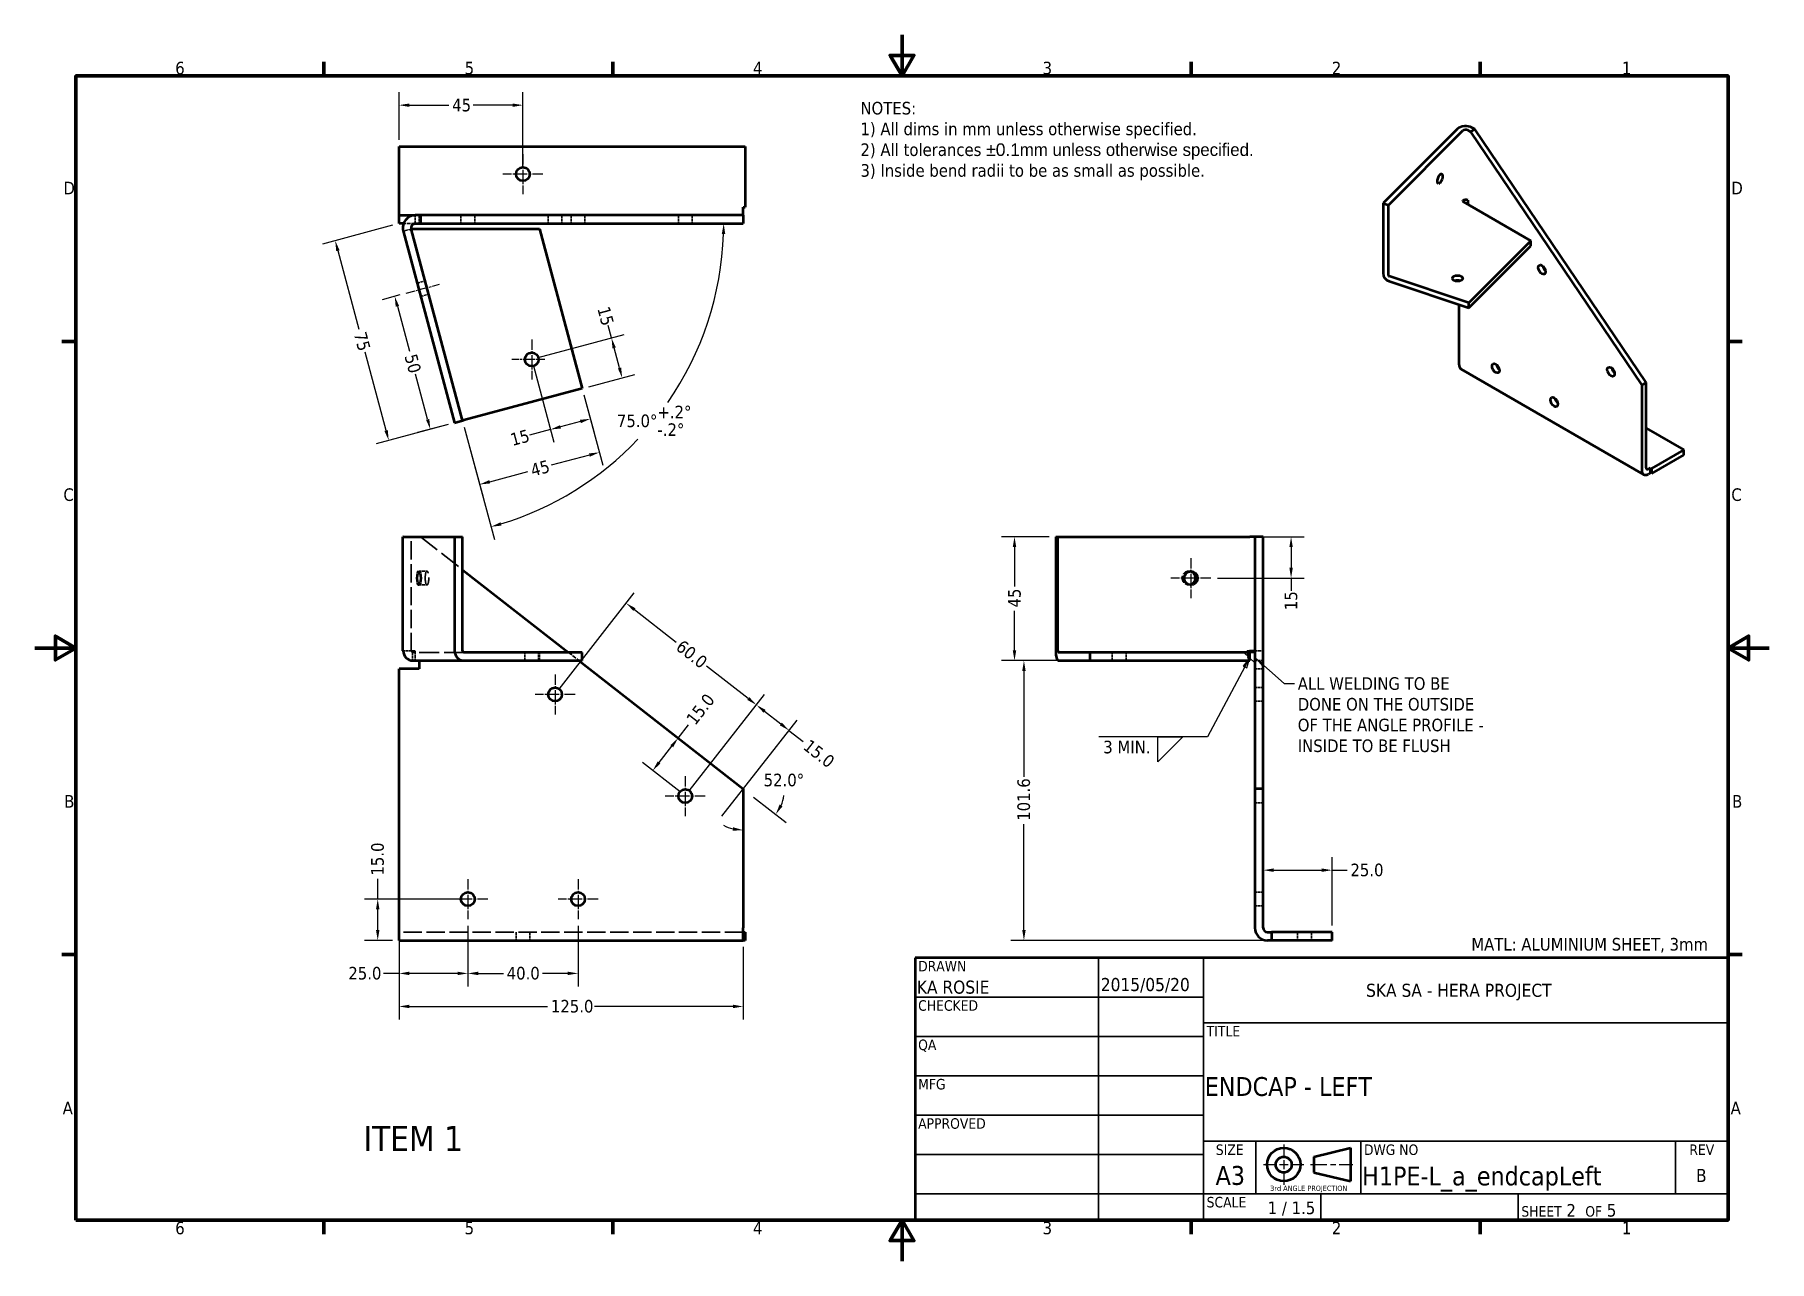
# Model space of a CAD drawing. Header units: millimetres. Extents: x 0 to 630, y 0 to 446.
import ezdxf
from ezdxf.enums import TextEntityAlignment as Align

# ---------------------------------------------------------------- set-up
doc = ezdxf.new("R2010")
doc.units = ezdxf.units.MM
doc.header["$LTSCALE"] = 1.5
doc.linetypes.add('CHAIN', pattern=[0.7087, 0.4724, -0.0591, 0.1181, -0.0591])
doc.linetypes.add('DASHED', pattern=[0.2067, 0.1654, -0.0413])
for name, color, linetype, lineweight in [('Border (ANSI)', 7, 'Continuous', 70), ('Center Mark (ANSI)', 7, 'Continuous', 25), ('Centerline (ANSI)', 7, 'Continuous', 25), ('Dimension (ANSI)', 7, 'Continuous', 25), ('Hidden (ANSI)', 7, 'DASHED', 35), ('Sketch Geometry (ANSI)', 7, 'Continuous', 25), ('Symbol (ANSI)', 7, 'Continuous', 25), ('Title (ANSI)', 7, 'Continuous', 50), ('Visible (ANSI)', 7, 'Continuous', 50)]:
    doc.layers.add(name, color=color, linetype=linetype, lineweight=lineweight)
doc.styles.add('Note Text (ANSI)', font='tahoma.ttf')
doc.styles.add('Text Style30', font='tahoma.ttf')
doc.styles.add('Text Style38', font='tahoma.ttf')
doc.styles.add('Text Style39', font='tahoma.ttf')
doc.dimstyles.new('Default - mm (ANSI)', dxfattribs={"dimscale": 1.5, "dimtxt": 3.048, "dimasz": 2.5, "dimexe": 3.175, "dimexo": 1.6002, "dimgap": 0.8, "dimtad": 0, "dimtoh": 1, "dimrnd": 1e-08, "dimzin": 4, "dimdsep": 46, "dimtxsty": 'Note Text (ANSI)', "dimcen": 0.09, "dimdle": 10, "dimclrd": 256, "dimclre": 256, "dimclrt": 256, "dimadec": 1, "dimazin": 1, "dimtfac": 1, "dimtofl": 0, "dimtmove": 0, "dimatfit": 3, "dimfxl": 1, "dimtolj": 1, "dimtzin": 4, "dimlwd": -1, "dimlwe": -1, "dimarcsym": 0})
doc.dimstyles.new('Default - mm (ANSI)$7', dxfattribs={"dimscale": 1.5, "dimtxt": 3.048, "dimasz": 2.5, "dimexe": 3.175, "dimexo": 1.6002, "dimgap": 0.8, "dimtad": 0, "dimtoh": 1, "dimrnd": 1e-08, "dimzin": 4, "dimdsep": 46, "dimtxsty": 'Note Text (ANSI)', "dimcen": 0.09, "dimdle": 10, "dimclrd": 256, "dimclre": 256, "dimclrt": 256, "dimadec": 1, "dimazin": 1, "dimtfac": 1, "dimtofl": 0, "dimtmove": 0, "dimatfit": 3, "dimfxl": 1, "dimtolj": 1, "dimtzin": 4, "dimlwd": -1, "dimlwe": -1, "dimarcsym": 0})

msp = doc.modelspace()

# ---------------------------------------------------------------- texts
at = {"layer": 'Symbol (ANSI)', "char_height": 4.572, "attachment_point": 1, "style": 'Note Text (ANSI)'}
for s, insert, width, line_spacing_factor in [('{\\fTahoma|b0|i0;\\H4.5720;NOTES:\\P\\fTahoma|b0|i0;\\H4.5720;1) All dims in mm unless otherwise specified.\\P\\fTahoma|b0|i0;\\H4.5720;2) All tolerances \\fArial|b0|i0;\\H4.5720;±0.\\fMS Shell Dlg 2|b0|i0;\\H4.5720;1mm unless otherwise specified.\\fTahoma|b0|i0;\\H4.5720;\\P\\fTahoma|b0|i0;\\H4.5720;3) Inside bend radii to be as small as possible.}', (299.911, 421.11), 145.67174, 0.989619), ('{\\fTahoma|b0|i0;ALL WELDING TO BE\\P\\fTahoma|b0|i0;DONE ON THE OUTSIDE\\P\\fTahoma|b0|i0;OF THE ANGLE PROFILE -\\P\\fTahoma|b0|i0;INSIDE TO BE FLUSH}', (458.737, 212.133), 72.22945, 0.987884)]:
    msp.add_mtext(s, dxfattribs=dict(at, insert=insert, width=width, line_spacing_factor=line_spacing_factor))
at = {"layer": 'Symbol (ANSI)', "attachment_point": 1, "style": 'Note Text (ANSI)'}
for s, insert, char_height, width in [('{\\fTahoma|b0|i0;MATL: ALUMINIUM SHEET, 3mm}', (521.767, 117.442), 4.572, 91.62525), ('{\\fTahoma|b0|i0;\\H9.1500;ITEM 1}', (119.357, 49.194), 9.15, 39.59562)]:
    msp.add_mtext(s, dxfattribs=dict(at, insert=insert, char_height=char_height, width=width))

# ---------------------------------------------------------------- blocks, each defined once
blk = doc.blocks.new('Borders Default Border')
at = {"layer": 'Border (ANSI)'}
for p, q in [((70, 287), (70, 290.45)), ((140, 287), (140, 290.45)), ((280, 287), (280, 290.45)), ((350, 287), (350, 290.45)), ((10, 222.75), (6.55, 222.75)), ((410, 222.75), (413.45, 222.75)), ((10, 74.25), (6.55, 74.25)), ((410, 74.25), (413.45, 74.25)), ((70, 10), (70, 6.55)), ((140, 10), (140, 6.55)), ((280, 10), (280, 6.55)), ((350, 10), (350, 6.55))]:
    blk.add_line(p, q, dxfattribs=at)
at = {"layer": 'Border (ANSI)', "flags": 128}
for points in [[(210, 297), (210, 287), (207.11, 292), (212.89, 292), (210, 287)], [(10, 10), (10, 287), (410, 287), (410, 10), (10, 10)], [(0, 148.5), (10, 148.5), (5, 151.39), (5, 145.61), (10, 148.5)], [(420, 148.5), (410, 148.5), (415, 151.39), (415, 145.61), (410, 148.5)], [(210, 0), (210, 10), (207.11, 5), (212.89, 5), (210, 10)]]:
    blk.add_lwpolyline(points, dxfattribs=at)
at = {"layer": 'Border (ANSI)', "char_height": 3.05, "attachment_point": 7, "style": 'Note Text (ANSI)'}
for s, insert in [('6', (34.03, 287.34)), ('5', (104.11, 287.34)), ('4', (173.94, 287.4)), ('3', (244.05, 287.34)), ('2', (314.08, 287.4)), ('1', (384.31, 287.4)), ('D', (6.96, 258.35)), ('D', (410.81, 258.35)), ('C', (6.95, 184.05)), ('C', (410.8, 184.05)), ('B', (7.15, 109.85)), ('B', (410.99, 109.85)), ('A', (6.78, 35.6)), ('A', (410.63, 35.6)), ('6', (34.03, 6.49)), ('5', (104.11, 6.49)), ('4', (173.94, 6.55)), ('3', (244.05, 6.49)), ('2', (314.08, 6.55)), ('1', (384.31, 6.55))]:
    blk.add_mtext(s, dxfattribs=dict(at, insert=insert))
blk = doc.blocks.new('Title Blocks ANSI - Large')
at = {"layer": 'Title (ANSI)'}
for p, q in [((127, 189.23), (127, 125.73)), ((323.85, 189.23), (127, 189.23)), ((323.85, 125.73), (323.85, 189.23)), ((127, 125.73), (323.85, 125.73))]:
    blk.add_line(p, q, dxfattribs=at)
at = {"layer": 'Title (ANSI)', "lineweight": 35}
for p, q in [((171.45, 125.73), (171.45, 189.23)), ((196.85, 125.73), (196.85, 189.23)), ((127, 179.7), (196.85, 179.7)), ((196.85, 173.48), (323.85, 173.48)), ((127, 170.18), (196.85, 170.18)), ((127, 160.65), (196.85, 160.65)), ((127, 151.13), (196.85, 151.13)), ((323.85, 144.78), (196.85, 144.78)), ((209.55, 132.08), (209.55, 144.78)), ((234.95, 132.08), (234.95, 144.78)), ((311.15, 132.08), (311.15, 144.78)), ((127, 141.6), (196.85, 141.6)), ((196.85, 132.08), (127, 132.08)), ((323.85, 132.08), (196.85, 132.08)), ((225.3, 132.08), (225.3, 125.73)), ((273.05, 132.08), (273.05, 125.73))]:
    blk.add_line(p, q, dxfattribs=at)
at = {"layer": 'Title (ANSI)', "style": 'Text Style38'}
for s, p in [('DRAWN', (127.76, 188.47)), ('CHECKED', (127.76, 178.94)), ('TITLE', (197.61, 172.72)), ('QA', (127.76, 169.42)), ('MFG', (127.76, 159.89)), ('APPROVED', (127.76, 150.37)), ('DWG NO', (235.71, 144.02)), ('SCALE', (197.61, 131.32))]:
    blk.add_text(s, height=2.54, dxfattribs=at).set_placement(p, align=Align.TOP_LEFT)
for s, p in [('SIZE', (203.2, 144.02)), ('REV', (317.5, 144.02))]:
    blk.add_text(s, height=2.54, dxfattribs=at).set_placement(p, align=Align.TOP_CENTER)
at = {"layer": 'Title (ANSI)', "insert": (273.81, 126.49), "char_height": 3.048, "attachment_point": 7, "style": 'Note Text (ANSI)'}
blk.add_mtext('\\fTahoma|b0|i0;\\H2.5400;SHEET\\fTahoma|b0|i0;\\H3.0480; 2  \\fTahoma|b0|i0;\\H2.5400;OF\\fTahoma|b0|i0;\\H3.0480; 5 ', dxfattribs=at)
at = {"layer": 'Title (ANSI)'}
for tag, p, height, style in [('AUTHOR_001', (127.44, 180.53), 3.17, 'Text Style39'), ('CREATION_DATE_001', (171.98, 181.16), 3.17, 'Text Style39'), ('COMPANY_001', (236.22, 179.77), 3.17, 'Text Style39'), ('TITLE_001', (197.15, 155.77), 4.57, 'Text Style30'), ('Sheet_Size_001', (199.78, 134.24), 4.57, 'Text Style30'), ('PART_NUMBER_001', (235.25, 134.11), 4.57, 'Text Style30'), ('REVISION_NUMBER_001', (316.1, 134.94), 3.17, 'Text Style39'), ('Initial_View_Scale_001', (212.4, 127.15), 3.05, 'Note Text (ANSI)')]:
    blk.add_attdef(tag, p, '', height=height, dxfattribs=dict(at, style=style))
at = {"layer": 'Title (ANSI)', "style": 'Text Style39'}
for tag, p in [('CHECKED_BY', (127.76, 170.94)), ('CHECKED_DATE', (172.21, 170.94)), ('MFG_APPROVED_BY', (127.76, 151.89)), ('MFG_APPROVED_DATE', (172.21, 151.89)), ('ENG_APPROVED_BY', (127.76, 142.37)), ('ENG_APPROVAL_DATE', (172.21, 142.37))]:
    blk.add_attdef(tag, text='', height=3.17, dxfattribs=at).set_placement(p, align=Align.BOTTOM_LEFT)
blk = doc.blocks.new('*D7')
at = {"layer": 'Defpoints', "color": 0, "transparency": 16777216}
for p in [(132.33, 116.56), (257.33, 116.56), (257.33, 92.56)]:
    blk.add_point(p, dxfattribs=at)
at = {"layer": 'Dimension (ANSI)', "transparency": 16777216}
for p, q in [((132.33, 114.16), (132.33, 87.8)), ((257.33, 114.16), (257.33, 87.8)), ((136.08, 92.56), (186.29, 92.56)), ((253.58, 92.56), (203.37, 92.56))]:
    blk.add_line(p, q, dxfattribs=at)
for points in [[(136.08, 93.19), (136.08, 91.94), (132.33, 92.56)], [(253.58, 93.19), (253.58, 91.94), (257.33, 92.56)]]:
    blk.add_solid(points, dxfattribs=at)
at = {"layer": 'Dimension (ANSI)', "transparency": 16777216, "insert": (187.49, 94.94), "char_height": 4.572, "attachment_point": 1, "style": 'Note Text (ANSI)'}
blk.add_mtext('\\A1;125.0', dxfattribs=at)
blk = doc.blocks.new('3rd ANGLE PROJECTION')
at = {"layer": 'Sketch Geometry (ANSI)', "lineweight": 25}
for p, q in [((-6.99, 5.75), (-6.99, 2.5)), ((-12.74, 0), (-9.49, 0)), ((-8.24, 0), (-5.74, 0)), ((-6.99, 1.25), (-6.99, -1.25)), ((-4.49, 0), (-1.24, 0)), ((0.64, 0), (5.33, 0)), ((6.33, 0), (7.83, 0)), ((8.83, 0), (12.74, 0)), ((-6.99, -2.5), (-6.99, -5.75))]:
    blk.add_line(p, q, dxfattribs=at)
at = {"layer": 'Sketch Geometry (ANSI)', "lineweight": 50}
for p, q in [((1.62, 2.25), (11.99, 4.75)), ((1.62, 2.25), (1.62, -2.25)), ((11.99, 4.75), (11.99, -4.75)), ((1.62, -2.25), (11.99, -4.75))]:
    blk.add_line(p, q, dxfattribs=at)
for radius in [4.75, 2.25]:
    blk.add_circle((-6.99, 0), radius, dxfattribs=at)
at = {"layer": 'Symbol (ANSI)', "insert": (-10.85, -5.98), "char_height": 1.5, "attachment_point": 1, "style": 'Note Text (ANSI)'}
blk.add_mtext('\\fTahoma|b0|i0;\\H1.5000;3rd ANGLE PROJECTION', dxfattribs=at)
blk = doc.blocks.new('*D8')
at = {"layer": 'Defpoints', "color": 0, "transparency": 16777216}
for p in [(132.33, 419.9), (132.33, 404.9), (177.33, 394.9)]:
    blk.add_point(p, dxfattribs=at)
at = {"layer": 'Dimension (ANSI)', "transparency": 16777216}
for p, q in [((132.33, 407.3), (132.33, 424.66)), ((177.33, 397.3), (177.33, 424.66)), ((136.08, 419.9), (150.42, 419.9)), ((173.58, 419.9), (159.24, 419.9))]:
    blk.add_line(p, q, dxfattribs=at)
for points in [[(136.08, 420.52), (136.08, 419.27), (132.33, 419.9)], [(173.58, 420.52), (173.58, 419.27), (177.33, 419.9)]]:
    blk.add_solid(points, dxfattribs=at)
at = {"layer": 'Dimension (ANSI)', "transparency": 16777216, "insert": (151.62, 422.23), "char_height": 4.572, "attachment_point": 1, "style": 'Note Text (ANSI)'}
blk.add_mtext('\\A1;45', dxfattribs=at)
blk = doc.blocks.new('*D9')
at = {"layer": 'Defpoints', "color": 0, "transparency": 16777216}
for p in [(257.33, 171.56), (257.33, 169.16), (259.22, 170.09), (261.8, 157.24)]:
    blk.add_point(p, dxfattribs=at)
at = {"layer": 'Dimension (ANSI)', "transparency": 16777216}
blk.add_line((261.11, 168.61), (272.9, 159.4), dxfattribs=at)
for start, end in [(336.36151, 350.72302), (241.27698, 255.63849)]:
    blk.add_arc((257.33, 171.56), 15, start, end, dxfattribs=at)
for points in [[(271.61, 165.23), (270.53, 165.87), (269.15, 162.33)], [(253.69, 157.65), (253.53, 156.41), (257.33, 156.56)]]:
    blk.add_solid(points, dxfattribs=at)
at = {"layer": 'Dimension (ANSI)', "transparency": 16777216, "insert": (264.76, 177.1), "char_height": 4.572, "attachment_point": 1, "style": 'Note Text (ANSI)'}
blk.add_mtext('\\A1;52.0°', dxfattribs=at)
blk = doc.blocks.new('*D10')
at = {"layer": 'Defpoints', "color": 0, "transparency": 16777216}
for p in [(188.99, 205.92), (262.13, 202.07), (236.27, 168.98)]:
    blk.add_point(p, dxfattribs=at)
at = {"layer": 'Dimension (ANSI)', "transparency": 16777216}
for p, q in [((190.47, 207.81), (217.78, 242.77)), ((217.81, 236.71), (232.94, 224.88)), ((259.18, 204.38), (244.04, 216.21)), ((237.75, 170.87), (265.06, 205.83))]:
    blk.add_line(p, q, dxfattribs=at)
for points in [[(218.19, 237.2), (217.42, 236.21), (214.85, 239.01)], [(259.56, 204.88), (258.79, 203.89), (262.13, 202.07)]]:
    blk.add_solid(points, dxfattribs=at)
at = {"layer": 'Dimension (ANSI)', "transparency": 16777216, "insert": (235.35, 226.02), "char_height": 4.572, "attachment_point": 1, "rotation": 322, "style": 'Note Text (ANSI)'}
blk.add_mtext('\\A1;60.0', dxfattribs=at)
blk = doc.blocks.new('*D11')
at = {"layer": 'Defpoints', "color": 0, "transparency": 16777216}
for p in [(273.95, 192.84), (236.27, 168.98), (248.1, 159.74)]:
    blk.add_point(p, dxfattribs=at)
at = {"layer": 'Dimension (ANSI)', "transparency": 16777216}
for p, q in [((237.75, 170.87), (265.06, 205.83)), ((249.57, 161.63), (276.88, 196.59)), ((265.09, 199.77), (271, 195.15)), ((273.95, 192.84), (279.16, 188.77))]:
    blk.add_line(p, q, dxfattribs=at)
for points in [[(265.47, 200.26), (264.7, 199.27), (262.13, 202.07)], [(271.38, 195.64), (270.61, 194.66), (273.95, 192.84)]]:
    blk.add_solid(points, dxfattribs=at)
at = {"layer": 'Dimension (ANSI)', "transparency": 16777216, "insert": (281.57, 189.91), "char_height": 4.572, "attachment_point": 1, "rotation": 322, "style": 'Note Text (ANSI)'}
blk.add_mtext('\\A1;15.0', dxfattribs=at)
blk = doc.blocks.new('*D12')
at = {"layer": 'Defpoints', "color": 0, "transparency": 16777216}
for p in [(132.33, 121.06), (157.33, 124.3), (132.33, 104.56)]:
    blk.add_point(p, dxfattribs=at)
at = {"layer": 'Dimension (ANSI)', "transparency": 16777216}
for p, q in [((157.33, 121.9), (157.33, 99.8)), ((132.33, 118.66), (132.33, 99.8)), ((132.33, 104.56), (126.73, 104.56)), ((153.58, 104.56), (136.08, 104.56))]:
    blk.add_line(p, q, dxfattribs=at)
for points in [[(136.08, 105.19), (136.08, 103.94), (132.33, 104.56)], [(153.58, 105.19), (153.58, 103.94), (157.33, 104.56)]]:
    blk.add_solid(points, dxfattribs=at)
at = {"layer": 'Dimension (ANSI)', "transparency": 16777216, "insert": (113.92, 106.94), "char_height": 4.572, "attachment_point": 1, "style": 'Note Text (ANSI)'}
blk.add_mtext('\\A1;25.0', dxfattribs=at)
blk = doc.blocks.new('*D13')
at = {"layer": 'Defpoints', "color": 0, "transparency": 16777216}
for p in [(157.33, 124.3), (197.33, 124.3), (197.33, 104.56)]:
    blk.add_point(p, dxfattribs=at)
at = {"layer": 'Dimension (ANSI)', "transparency": 16777216}
for p, q in [((157.33, 121.9), (157.33, 99.8)), ((197.33, 121.9), (197.33, 99.8)), ((161.08, 104.56), (170.23, 104.56)), ((193.58, 104.56), (184.46, 104.56))]:
    blk.add_line(p, q, dxfattribs=at)
for points in [[(161.08, 105.19), (161.08, 103.94), (157.33, 104.56)], [(193.58, 105.19), (193.58, 103.94), (197.33, 104.56)]]:
    blk.add_solid(points, dxfattribs=at)
at = {"layer": 'Dimension (ANSI)', "transparency": 16777216, "insert": (171.43, 106.94), "char_height": 4.572, "attachment_point": 1, "style": 'Note Text (ANSI)'}
blk.add_mtext('\\A1;40.0', dxfattribs=at)
blk = doc.blocks.new('*D14')
at = {"layer": 'Defpoints', "color": 0, "transparency": 16777216}
for p in [(233.69, 190.03), (234.07, 189.74), (236.27, 168.98)]:
    blk.add_point(p, dxfattribs=at)
at = {"layer": 'Dimension (ANSI)', "transparency": 16777216}
for p, q in [((233.69, 190.03), (237.41, 194.79)), ((226.76, 181.17), (231.38, 187.08)), ((234.38, 170.46), (220.7, 181.14))]:
    blk.add_line(p, q, dxfattribs=at)
for points in [[(230.89, 187.46), (231.87, 186.69), (233.69, 190.03)], [(226.27, 181.55), (227.26, 180.78), (224.45, 178.21)]]:
    blk.add_solid(points, dxfattribs=at)
at = {"layer": 'Dimension (ANSI)', "transparency": 16777216, "insert": (236.27, 197.2), "char_height": 4.572, "attachment_point": 1, "rotation": 52, "style": 'Note Text (ANSI)'}
blk.add_mtext('\\A1;15.0', dxfattribs=at)
blk = doc.blocks.new('*D15')
at = {"layer": 'Defpoints', "color": 0, "transparency": 16777216}
for p in [(157.33, 131.56), (124.58, 116.56), (132.33, 116.56)]:
    blk.add_point(p, dxfattribs=at)
at = {"layer": 'Dimension (ANSI)', "transparency": 16777216}
for p, q in [((124.58, 131.56), (124.58, 138.9)), ((154.93, 131.56), (119.82, 131.56)), ((124.58, 120.31), (124.58, 127.81)), ((129.93, 116.56), (119.82, 116.56))]:
    blk.add_line(p, q, dxfattribs=at)
for points in [[(123.96, 127.81), (125.21, 127.81), (124.58, 131.56)], [(123.96, 120.31), (125.21, 120.31), (124.58, 116.56)]]:
    blk.add_solid(points, dxfattribs=at)
at = {"layer": 'Dimension (ANSI)', "transparency": 16777216, "insert": (122.2, 140.1), "char_height": 4.572, "attachment_point": 1, "rotation": 90, "style": 'Note Text (ANSI)'}
blk.add_mtext('\\A1;15.0', dxfattribs=at)
blk = doc.blocks.new('End Treatment1')
at = {"layer": 'Symbol (ANSI)'}
for p, q in [((292.78, 147.44), (295.47, 147.45)), ((295.47, 144.91), (292.78, 147.44)), ((295.47, 147.45), (295.47, 144.91))]:
    blk.add_line(p, q, dxfattribs=at)
at = {"layer": 'Symbol (ANSI)', "flags": 128}
blk.add_lwpolyline([(295.47, 147.45), (292.78, 147.44), (295.47, 144.91), (295.47, 147.45)], dxfattribs=at)
at = {"layer": 'Symbol (ANSI)'}
blk.add_solid([(295.47, 147.45), (292.78, 147.44), (295.47, 144.91), (295.47, 147.45)], dxfattribs=at)
blk = doc.blocks.new('Welding Symbol Identifier1')
at = {"layer": 'Symbol (ANSI)'}
for p, q in [((293.02, 143.9), (284.01, 127.03)), ((294.2, 146.11), (292.58, 144.14)), ((292.58, 144.14), (293.46, 143.67)), ((293.02, 143.9), (294.2, 146.11)), ((293.46, 143.67), (294.2, 146.11)), ((284.01, 127.03), (257.63, 127.03)), ((271.92, 127.03), (278.01, 127.03)), ((278.01, 127.03), (271.92, 120.93)), ((271.92, 120.93), (271.92, 127.03))]:
    blk.add_line(p, q, dxfattribs=at)
at = {"layer": 'Symbol (ANSI)', "flags": 128}
blk.add_lwpolyline([(293.46, 143.67), (294.2, 146.11), (292.58, 144.14), (293.46, 143.67)], dxfattribs=at)
at = {"layer": 'Symbol (ANSI)'}
blk.add_solid([(293.46, 143.67), (294.2, 146.11), (292.58, 144.14), (293.46, 143.67)], dxfattribs=at)
at = {"layer": 'Symbol (ANSI)', "insert": (258.74, 122.94), "char_height": 3.048, "attachment_point": 7, "style": 'Note Text (ANSI)'}
blk.add_mtext('3 MIN.', dxfattribs=at)
blk = doc.blocks.new('*D18')
at = {"layer": 'Defpoints', "color": 0, "transparency": 16777216}
for p in [(134.98, 351.62), (152.52, 304.55), (143.69, 302.19)]:
    blk.add_point(p, dxfattribs=at)
at = {"layer": 'Dimension (ANSI)', "transparency": 16777216}
for p, q in [((132.66, 351), (126.15, 349.25)), ((131.72, 346.86), (136.1, 330.51)), ((142.72, 305.81), (138.34, 322.17)), ((150.2, 303.93), (139.09, 300.96))]:
    blk.add_line(p, q, dxfattribs=at)
for points in [[(132.32, 347.03), (131.12, 346.7), (130.75, 350.49)], [(143.32, 305.97), (142.12, 305.65), (143.69, 302.19)]]:
    blk.add_solid(points, dxfattribs=at)
at = {"layer": 'Dimension (ANSI)', "transparency": 16777216, "insert": (138.71, 329.96), "char_height": 4.572, "attachment_point": 1, "rotation": 285, "style": 'Note Text (ANSI)'}
blk.add_mtext('\\A1;50', dxfattribs=at)
blk = doc.blocks.new('*D19')
at = {"layer": 'Defpoints', "color": 0, "transparency": 16777216}
for p in [(198.88, 316.98), (155.42, 305.33), (205.09, 293.8)]:
    blk.add_point(p, dxfattribs=at)
at = {"layer": 'Dimension (ANSI)', "transparency": 16777216}
for p, q in [((199.5, 314.66), (206.33, 289.2)), ((156.04, 303.01), (162.86, 277.55)), ((201.47, 292.83), (187.62, 289.11)), ((165.25, 283.12), (179.1, 286.83))]:
    blk.add_line(p, q, dxfattribs=at)
for points in [[(201.31, 293.43), (201.63, 292.22), (205.09, 293.8)], [(165.09, 283.72), (165.41, 282.52), (161.63, 282.15)]]:
    blk.add_solid(points, dxfattribs=at)
at = {"layer": 'Dimension (ANSI)', "transparency": 16777216, "insert": (179.66, 289.4), "char_height": 4.572, "attachment_point": 1, "rotation": 15, "style": 'Note Text (ANSI)'}
blk.add_mtext('\\A1;45', dxfattribs=at)
blk = doc.blocks.new('*D20')
at = {"layer": 'Defpoints', "color": 0, "transparency": 16777216}
for p in [(136.24, 376.9), (140.09, 376.9), (239.56, 328.72), (155.42, 305.33)]:
    blk.add_point(p, dxfattribs=at)
at = {"layer": 'Dimension (ANSI)', "transparency": 16777216}
blk.add_line((156.04, 303.01), (166.98, 262.18), dxfattribs=at)
for start, end in [(325.27135, 358.11519), (286.88481, 316.62054)]:
    blk.add_arc((136.24, 376.9), 114, start, end, dxfattribs=at)
for points in [[(249.55, 373.16), (250.8, 373.14), (250.24, 376.9)], [(169.52, 267.21), (169.18, 268.41), (165.75, 266.78)]]:
    blk.add_solid(points, dxfattribs=at)
at = {"layer": 'Dimension (ANSI)', "transparency": 16777216, "insert": (211.46, 310.75), "char_height": 4.572, "attachment_point": 1, "style": 'Note Text (ANSI)'}
blk.add_mtext('\\A1;75.0°\\S+.2°^ -.2°;', dxfattribs=at)
blk = doc.blocks.new('*D21')
at = {"layer": 'Defpoints', "color": 0, "transparency": 16777216}
for p in [(180.51, 327.58), (198.88, 316.98), (213.37, 320.86)]:
    blk.add_point(p, dxfattribs=at)
at = {"layer": 'Dimension (ANSI)', "transparency": 16777216}
for p, q in [((182.83, 328.21), (214.09, 336.58)), ((209.49, 335.35), (208.29, 339.82)), ((212.4, 324.48), (210.46, 331.73)), ((201.2, 317.6), (217.97, 322.09))]:
    blk.add_line(p, q, dxfattribs=at)
for points in [[(211.06, 331.89), (209.86, 331.57), (209.49, 335.35)], [(213, 324.64), (211.8, 324.32), (213.37, 320.86)]]:
    blk.add_solid(points, dxfattribs=at)
at = {"layer": 'Dimension (ANSI)', "transparency": 16777216, "insert": (208.73, 347.23), "char_height": 4.572, "attachment_point": 1, "rotation": 285, "style": 'Note Text (ANSI)'}
blk.add_mtext('\\A1;15', dxfattribs=at)
blk = doc.blocks.new('*D22')
at = {"layer": 'Defpoints', "color": 0, "transparency": 16777216}
for p in [(132.33, 376.9), (109.15, 370.69), (152.52, 304.55)]:
    blk.add_point(p, dxfattribs=at)
at = {"layer": 'Dimension (ANSI)', "transparency": 16777216}
for p, q in [((130.01, 376.28), (104.55, 369.45)), ((110.12, 367.06), (117.75, 338.58)), ((127.62, 301.76), (119.98, 330.24)), ((150.2, 303.93), (123.99, 296.91))]:
    blk.add_line(p, q, dxfattribs=at)
for points in [[(110.72, 367.22), (109.51, 366.9), (109.15, 370.69)], [(128.22, 301.93), (127.01, 301.6), (128.59, 298.14)]]:
    blk.add_solid(points, dxfattribs=at)
at = {"layer": 'Dimension (ANSI)', "transparency": 16777216, "insert": (120.31, 338.03), "char_height": 4.572, "attachment_point": 1, "rotation": 285, "style": 'Note Text (ANSI)'}
blk.add_mtext('\\A1;75', dxfattribs=at)
blk = doc.blocks.new('*D23')
at = {"layer": 'Defpoints', "color": 0, "transparency": 16777216}
for p in [(355.86, 263.16), (370.86, 263.16), (371.77, 218.16)]:
    blk.add_point(p, dxfattribs=at)
at = {"layer": 'Dimension (ANSI)', "transparency": 16777216}
for p, q in [((368.46, 263.16), (351.1, 263.16)), ((355.86, 259.41), (355.86, 245.07)), ((355.86, 221.91), (355.86, 236.26)), ((369.36, 218.16), (351.1, 218.16))]:
    blk.add_line(p, q, dxfattribs=at)
for points in [[(355.23, 259.41), (356.48, 259.41), (355.86, 263.16)], [(355.23, 221.91), (356.48, 221.91), (355.86, 218.16)]]:
    blk.add_solid(points, dxfattribs=at)
at = {"layer": 'Dimension (ANSI)', "transparency": 16777216, "insert": (353.53, 237.46), "char_height": 4.572, "attachment_point": 1, "rotation": 90, "style": 'Note Text (ANSI)'}
blk.add_mtext('\\A1;45', dxfattribs=at)
blk = doc.blocks.new('*D24')
at = {"layer": 'Defpoints', "color": 0, "transparency": 16777216}
for p in [(441.31, 263.16), (456.31, 263.16), (427.19, 248.16)]:
    blk.add_point(p, dxfattribs=at)
at = {"layer": 'Dimension (ANSI)', "transparency": 16777216}
for p, q in [((443.71, 263.16), (461.08, 263.16)), ((456.31, 259.41), (456.31, 251.91)), ((429.59, 248.16), (461.08, 248.16)), ((456.31, 248.16), (456.31, 243.54))]:
    blk.add_line(p, q, dxfattribs=at)
for points in [[(455.69, 259.41), (456.94, 259.41), (456.31, 263.16)], [(455.69, 251.91), (456.94, 251.91), (456.31, 248.16)]]:
    blk.add_solid(points, dxfattribs=at)
at = {"layer": 'Dimension (ANSI)', "transparency": 16777216, "insert": (453.97, 236.5), "char_height": 4.572, "attachment_point": 1, "rotation": 90, "style": 'Note Text (ANSI)'}
blk.add_mtext('\\A1;15', dxfattribs=at)
blk = doc.blocks.new('*D25')
at = {"layer": 'Defpoints', "color": 0, "transparency": 16777216}
for p in [(359.28, 218.16), (383.28, 218.16), (449.2, 116.56)]:
    blk.add_point(p, dxfattribs=at)
at = {"layer": 'Dimension (ANSI)', "transparency": 16777216}
for p, q in [((380.88, 218.16), (354.52, 218.16)), ((359.28, 214.41), (359.28, 175.93)), ((359.28, 120.31), (359.28, 158.8)), ((446.8, 116.56), (354.52, 116.56))]:
    blk.add_line(p, q, dxfattribs=at)
for points in [[(358.66, 214.41), (359.91, 214.41), (359.28, 218.16)], [(358.66, 120.31), (359.91, 120.31), (359.28, 116.56)]]:
    blk.add_solid(points, dxfattribs=at)
at = {"layer": 'Dimension (ANSI)', "transparency": 16777216, "insert": (356.9, 160), "char_height": 4.572, "attachment_point": 1, "rotation": 90, "style": 'Note Text (ANSI)'}
blk.add_mtext('\\A1;101.6', dxfattribs=at)
blk = doc.blocks.new('*D26')
at = {"layer": 'Defpoints', "color": 0, "transparency": 16777216}
for p in [(180.51, 327.58), (198.88, 316.98), (201.83, 305.99)]:
    blk.add_point(p, dxfattribs=at)
at = {"layer": 'Dimension (ANSI)', "transparency": 16777216}
for p, q in [((181.13, 325.27), (188.57, 297.51)), ((199.5, 314.66), (203.06, 301.39)), ((198.2, 305.02), (190.96, 303.08)), ((187.34, 302.11), (179.73, 300.07))]:
    blk.add_line(p, q, dxfattribs=at)
for points in [[(190.8, 303.68), (191.12, 302.47), (187.34, 302.11)], [(198.04, 305.62), (198.37, 304.42), (201.83, 305.99)]]:
    blk.add_solid(points, dxfattribs=at)
at = {"layer": 'Dimension (ANSI)', "transparency": 16777216, "insert": (172.32, 300.51), "char_height": 4.572, "attachment_point": 1, "rotation": 15, "style": 'Note Text (ANSI)'}
blk.add_mtext('\\A1;15', dxfattribs=at)
blk = doc.blocks.new('*D27')
at = {"layer": 'Defpoints', "color": 0, "transparency": 16777216}
for p in [(471.2, 142.06), (446.2, 133.06), (471.2, 119.56)]:
    blk.add_point(p, dxfattribs=at)
at = {"layer": 'Dimension (ANSI)', "transparency": 16777216}
for p, q in [((471.2, 121.96), (471.2, 146.83)), ((449.95, 142.06), (467.45, 142.06)), ((471.2, 142.06), (476.67, 142.06))]:
    blk.add_line(p, q, dxfattribs=at)
for points in [[(449.95, 142.69), (449.95, 141.44), (446.2, 142.06)], [(467.45, 142.69), (467.45, 141.44), (471.2, 142.06)]]:
    blk.add_solid(points, dxfattribs=at)
at = {"layer": 'Dimension (ANSI)', "transparency": 16777216, "insert": (477.87, 144.44), "char_height": 4.572, "attachment_point": 1, "style": 'Note Text (ANSI)'}
blk.add_mtext('\\A1;25.0', dxfattribs=at)

# ---------------------------------------------------------------- dimensions: what is measured, and where the dimension line sits
at = {"layer": 'Dimension (ANSI)'}
for base, p1, p2, override, picture, middle in [((132.33, 419.897), (177.33, 394.897), (132.33, 404.897), {"dimgap": 0.8, "dimtoh": 0, "dimdec": 0, "dimtol": 0, "dimlim": 0, "dimtp": 0, "dimtm": 0, "dimtdec": 2, "dimatfit": 1}, '*D8', (154.83, 419.897)), ((471.202, 142.063), (446.202, 133.063), (471.202, 119.563), {"dimgap": 0.8, "dimtoh": 0, "dimdec": 1, "dimse1": 1, "dimtol": 0, "dimlim": 0, "dimtp": 0, "dimtm": 0, "dimtdec": 2, "dimatfit": 2}, '*D27', (483.674, 142.063)), ((132.33, 104.563), (157.33, 124.3), (132.33, 121.063), {"dimgap": 0.8, "dimtoh": 0, "dimdec": 1, "dimtol": 0, "dimlim": 0, "dimtp": 0, "dimtm": 0, "dimtdec": 2, "dimatfit": 2}, '*D12', (119.728, 104.563))]:
    dim = msp.add_linear_dim(base=base, p1=p1, p2=p2, dimstyle='Default - mm (ANSI)', override=override, dxfattribs=at)
    dim.commit()
    dim.dimension.update_dxf_attribs({"geometry": picture, "text_midpoint": middle, "dimtype": 160})
for base, p1, p2, angle, override, picture, middle in [((109.148, 370.685), (152.518, 304.555), (132.33, 376.897), 285, {"dimgap": 0.8, "dimtoh": 0, "dimdec": 0, "dimtol": 0, "dimlim": 0, "dimtp": 0, "dimtm": 0, "dimtdec": 2, "dimatfit": 1}, '*D22', (118.867, 334.414)), ((143.69, 302.189), (134.977, 351.619), (152.518, 304.555), 285, {"dimgap": 0.8, "dimtoh": 0, "dimdec": 0, "dimtol": 0, "dimlim": 0, "dimtp": 0, "dimtm": 0, "dimtdec": 2, "dimatfit": 1}, '*D18', (137.219, 326.337)), ((213.371, 320.86), (180.511, 327.585), (198.882, 316.978), 105, {"dimgap": 0.8, "dimtoh": 0, "dimdec": 0, "dimtol": 0, "dimlim": 0, "dimtp": 0, "dimtm": 0, "dimtdec": 2, "dimatfit": 2}, '*D21', (207.225, 343.798)), ((201.826, 305.99), (180.511, 327.585), (198.882, 316.978), 195, {"dimgap": 0.8, "dimtoh": 0, "dimdec": 0, "dimtol": 0, "dimlim": 0, "dimtp": 0, "dimtm": 0, "dimtdec": 2, "dimatfit": 2}, '*D26', (175.744, 299.002)), ((205.094, 293.796), (155.416, 305.331), (198.882, 316.978), 15, {"dimgap": 0.8, "dimtoh": 0, "dimdec": 0, "dimtol": 0, "dimlim": 0, "dimtp": 0, "dimtm": 0, "dimtdec": 2, "dimatfit": 1}, '*D19', (183.361, 287.973)), ((355.859, 263.163), (371.765, 218.163), (370.859, 263.163), 270, {"dimgap": 0.8, "dimtoh": 0, "dimdec": 0, "dimtol": 0, "dimlim": 0, "dimtp": 0, "dimtm": 0, "dimtdec": 2, "dimatfit": 1}, '*D23', (355.859, 240.663)), ((456.313, 263.163), (427.195, 248.163), (441.313, 263.163), 90, {"dimgap": 0.8, "dimtoh": 0, "dimdec": 0, "dimtol": 0, "dimlim": 0, "dimtp": 0, "dimtm": 0, "dimtdec": 2, "dimatfit": 2}, '*D24', (456.313, 239.417)), ((262.133, 202.074), (188.994, 205.917), (236.275, 168.978), 142, {"dimgap": 0.8, "dimtoh": 0, "dimdec": 1, "dimtol": 0, "dimlim": 0, "dimtp": 0, "dimtm": 0, "dimtdec": 2, "dimatfit": 1}, '*D10', (238.492, 220.544)), ((359.283, 218.163), (449.202, 116.563), (383.283, 218.163), 90, {"dimgap": 0.8, "dimtoh": 0, "dimdec": 1, "dimtol": 0, "dimlim": 0, "dimtp": 0, "dimtm": 0, "dimtdec": 2, "dimatfit": 1}, '*D25', (359.283, 167.363)), ((233.69, 190.033), (236.275, 168.978), (234.065, 189.739), 232, {"dimgap": 0.8, "dimtoh": 0, "dimdec": 1, "dimse2": 1, "dimtol": 0, "dimlim": 0, "dimtp": 0, "dimtm": 0, "dimtdec": 2, "dimatfit": 2}, '*D14', (241.611, 200.172)), ((273.953, 192.839), (236.275, 168.978), (248.095, 159.743), 142, {"dimgap": 0.8, "dimtoh": 0, "dimdec": 1, "dimtol": 0, "dimlim": 0, "dimtp": 0, "dimtm": 0, "dimtdec": 2, "dimatfit": 2}, '*D11', (284.541, 184.567)), ((124.581, 116.563), (157.33, 131.563), (132.33, 116.563), 270, {"dimgap": 0.8, "dimtoh": 0, "dimdec": 1, "dimtol": 0, "dimlim": 0, "dimtp": 0, "dimtm": 0, "dimtdec": 2, "dimatfit": 2}, '*D15', (124.581, 145.732)), ((197.33, 104.563), (157.33, 124.3), (197.33, 124.3), 180, {"dimgap": 0.8, "dimtoh": 0, "dimdec": 1, "dimtol": 0, "dimlim": 0, "dimtp": 0, "dimtm": 0, "dimtdec": 2, "dimatfit": 1}, '*D13', (177.345, 104.563)), ((257.33, 92.563), (132.33, 116.563), (257.33, 116.563), 180, {"dimgap": 0.8, "dimtoh": 0, "dimdec": 1, "dimtol": 0, "dimlim": 0, "dimtp": 0, "dimtm": 0, "dimtdec": 2, "dimatfit": 1}, '*D7', (194.83, 92.563))]:
    dim = msp.add_linear_dim(base=base, p1=p1, p2=p2, angle=angle, dimstyle='Default - mm (ANSI)', override=override, dxfattribs=at)
    dim.commit()
    dim.dimension.update_dxf_attribs({"geometry": picture, "text_midpoint": middle, "dimtype": 160})
for base, center, p1, p2, override, picture, middle in [((239.559, 328.719), (136.24, 376.897), (155.416, 305.331), (140.087, 376.897), {"dimgap": 0.8, "dimtih": 1, "dimse2": 1, "dimadec": 1, "dimtol": 1, "dimlim": 0, "dimtp": 0.2, "dimtm": 0.2, "dimtdec": 1}, '*D20', (224.932, 305.276)), ((261.799, 157.244), (257.33, 171.563), (257.33, 169.163), (259.221, 170.085), {"dimgap": 0.8, "dimtih": 1, "dimse1": 1, "dimadec": 1, "dimtol": 0, "dimlim": 0, "dimtp": 0, "dimtm": 0, "dimtdec": 0}, '*D9', (271.994, 174.719))]:
    dim = msp.add_angular_dim_3p(base=base, center=center, p1=p1, p2=p2, dimstyle='Default - mm (ANSI)', override=override, dxfattribs=at)
    dim.commit()
    dim.dimension.update_dxf_attribs({"geometry": picture, "text_midpoint": middle, "dimtype": 165})

# ---------------------------------------------------------------- linework, layer by layer
at = {"layer": 'Center Mark (ANSI)', "linetype": 'CHAIN', "ltscale": 5.379237}
for p, q in [((177.33, 402.16), (177.33, 387.635)), ((184.592, 394.897), (170.067, 394.897)), ((180.511, 334.847), (180.511, 320.322)), ((419.932, 255.425), (419.932, 240.9)), ((427.195, 248.163), (412.67, 248.163)), ((188.994, 213.18), (188.994, 198.655)), ((196.257, 205.917), (181.732, 205.917)), ((236.275, 176.24), (236.275, 161.715)), ((243.537, 168.978), (229.012, 168.978)), ((157.33, 138.825), (157.33, 124.3)), ((197.33, 138.825), (197.33, 124.3)), ((164.592, 131.563), (150.067, 131.563)), ((204.592, 131.563), (190.067, 131.563))]:
    msp.add_line(p, q, dxfattribs=at)
at = {"layer": 'Center Mark (ANSI)', "linetype": 'CHAIN', "ltscale": 4.453361}
msp.add_line((185.274, 327.585), (173.249, 327.585), dxfattribs=at)
at = {"layer": 'Centerline (ANSI)', "linetype": 'CHAIN', "ltscale": 4.638536}
msp.add_line((134.977, 351.619), (147.075, 354.86), dxfattribs=at)
at = {"layer": 'Hidden (ANSI)', "ltscale": 3.809293}
for p, q in [((138.194, 376.897), (138.194, 379.897)), ((139.694, 379.897), (139.694, 376.897)), ((154.83, 379.897), (154.83, 376.897)), ((159.83, 379.897), (159.83, 376.897)), ((186.494, 379.897), (186.494, 376.897)), ((191.494, 379.897), (191.494, 376.897)), ((194.83, 379.897), (194.83, 376.897)), ((199.83, 379.897), (199.83, 376.897)), ((233.775, 379.897), (233.775, 376.897)), ((238.775, 379.897), (238.775, 376.897)), ((136.78, 374.879), (133.882, 374.103)), ((138.93, 355.266), (141.828, 356.042)), ((140.224, 350.436), (143.122, 351.213)), ((139.577, 250.663), (142.475, 250.663)), ((419.156, 250.663), (419.932, 250.663)), ((139.577, 245.663), (142.475, 245.663)), ((419.156, 245.663), (419.932, 245.663)), ((136.78, 221.663), (133.882, 221.663)), ((137.263, 221.163), (137.263, 218.163)), ((178.011, 218.163), (178.011, 221.163)), ((183.011, 218.163), (183.011, 221.163)), ((183.333, 218.163), (183.333, 221.163)), ((391.389, 218.163), (391.389, 221.163)), ((396.389, 218.163), (396.389, 221.163)), ((441.184, 221.663), (440.407, 221.663)), ((443.202, 221.663), (446.202, 221.663)), ((446.202, 218.163), (443.202, 218.163)), ((446.202, 215.163), (443.202, 215.163)), ((446.202, 208.417), (443.202, 208.417)), ((446.202, 203.417), (443.202, 203.417)), ((446.202, 171.478), (443.202, 171.478)), ((446.202, 166.478), (443.202, 166.478)), ((446.202, 134.063), (443.202, 134.063)), ((446.202, 129.063), (443.202, 129.063)), ((174.83, 119.563), (174.83, 116.563)), ((179.83, 119.563), (179.83, 116.563)), ((458.702, 119.563), (458.702, 116.563)), ((463.702, 119.563), (463.702, 116.563))]:
    msp.add_line(p, q, dxfattribs=at)
at = {"layer": 'Hidden (ANSI)', "ltscale": 5.387196}
msp.add_line((138.194, 376.897), (133.952, 376.897), dxfattribs=at)
at = {"layer": 'Hidden (ANSI)', "ltscale": 26.769876}
msp.add_line((136.694, 221.663), (136.694, 263.163), dxfattribs=at)
at = {"layer": 'Hidden (ANSI)', "ltscale": 31.368994}
msp.add_line((140.087, 263.163), (155.416, 251.187), dxfattribs=at)
at = {"layer": 'Hidden (ANSI)', "ltscale": 2.344504}
msp.add_line((136.78, 221.663), (138.194, 221.663), dxfattribs=at)
at = {"layer": 'Hidden (ANSI)', "ltscale": 29.028185}
msp.add_line((155.899, 221.163), (137.263, 221.163), dxfattribs=at)
at = {"layer": 'Hidden (ANSI)', "ltscale": 4.444192}
msp.add_line((138.194, 221.663), (138.194, 218.163), dxfattribs=at)
at = {"layer": 'Hidden (ANSI)', "ltscale": 6.18738}
msp.add_line((193.845, 221.163), (197.685, 218.163), dxfattribs=at)
at = {"layer": 'Hidden (ANSI)', "ltscale": 26.877386}
msp.add_line((257.33, 119.563), (132.33, 119.563), dxfattribs=at)
at = {"layer": 'Hidden (ANSI)', "ltscale": 25.331339}
msp.add_ellipse((142.475, 248.163), major_axis=(0, -2.5), ratio=0.258819, dxfattribs=at)
at = {"layer": 'Hidden (ANSI)', "ltscale": 10.998041}
msp.add_ellipse((419.156, 248.163), major_axis=(0, 2.5), ratio=0.9659258, start_param=6.121715, end_param=9.5862482, dxfattribs=at)
at = {"layer": 'Hidden (ANSI)', "ltscale": 0.997197}
msp.add_ellipse((137.263, 221.663), major_axis=(0, -0.5), ratio=0.9659258, start_param=4.712389, end_param=6.2831853, dxfattribs=at)
at = {"layer": 'Hidden (ANSI)', "ltscale": 6.980978}
msp.add_ellipse((441.313, 221.663), major_axis=(0, -3.5), ratio=0.258819, start_param=4.712389, end_param=6.2831853, dxfattribs=at)
at = {"layer": 'Visible (ANSI)'}
for p, q in [((516.759, 411.306), (489.708, 384.256)), ((491.657, 383.606), (518.707, 410.657)), ((520.477, 410.791), (521.481, 410.212)), ((523.072, 411.13), (521.481, 410.212)), ((521.481, 410.212), (583.658, 318.221)), ((523.072, 411.13), (522.068, 411.71)), ((585.249, 319.139), (523.072, 411.13)), ((132.33, 404.897), (258.091, 404.897)), ((132.33, 381.397), (132.33, 404.897)), ((258.091, 404.897), (258.091, 382.897)), ((518.657, 385.193), (518.707, 385.244)), ((518.982, 384.779), (543.414, 370.673)), ((520.477, 385.378), (520.477, 383.916)), ((132.33, 379.897), (132.33, 381.397)), ((132.33, 379.897), (138.194, 379.897)), ((132.33, 376.897), (132.33, 379.897)), ((140.087, 379.897), (138.194, 379.897)), ((257.33, 379.897), (140.087, 379.897)), ((140.087, 379.897), (140.087, 376.897)), ((257.33, 381.397), (257.33, 382.897)), ((257.33, 382.897), (258.091, 382.897)), ((257.33, 379.897), (257.33, 381.397)), ((257.33, 379.897), (257.33, 376.897)), ((489.708, 384.256), (489.708, 358.842)), ((489.708, 384.256), (491.657, 383.606)), ((491.657, 358.193), (491.657, 383.606)), ((133.952, 376.897), (132.33, 376.897)), ((133.848, 374.232), (152.518, 304.555)), ((155.416, 305.331), (136.746, 375.009)), ((136.78, 374.879), (137.263, 375.009)), ((137.263, 375.009), (183.333, 375.009)), ((138.194, 376.897), (140.087, 376.897)), ((140.087, 376.897), (257.33, 376.897)), ((183.333, 375.009), (198.882, 316.978)), ((543.414, 370.673), (520.885, 348.144)), ((520.885, 346.307), (543.414, 368.836)), ((543.414, 368.836), (543.414, 370.673)), ((520.885, 348.144), (491.981, 357.778)), ((491.981, 355.941), (520.885, 346.307)), ((517.367, 355.991), (517.367, 356.205)), ((517.367, 325.569), (517.367, 347.479)), ((520.885, 346.307), (520.885, 348.144)), ((518.066, 324.024), (584.357, 285.751)), ((198.882, 316.978), (155.899, 305.461)), ((585.249, 319.139), (583.658, 318.221)), ((583.658, 318.221), (583.658, 287.296)), ((585.249, 288.214), (585.249, 319.139)), ((152.518, 304.555), (155.416, 305.331)), ((155.416, 305.331), (155.899, 305.461)), ((585.249, 302.605), (598.911, 294.717)), ((598.911, 294.717), (587.244, 287.981)), ((598.911, 292.88), (587.244, 286.144)), ((598.911, 292.88), (598.911, 294.717)), ((586.045, 287.755), (586.84, 288.214)), ((586.84, 286.377), (586.045, 285.918)), ((586.84, 286.377), (586.84, 288.214)), ((586.84, 288.214), (587.244, 287.981)), ((587.244, 286.144), (586.84, 286.377)), ((587.244, 287.981), (587.244, 286.144)), ((133.848, 263.163), (133.694, 263.163)), ((133.694, 221.663), (133.694, 263.163)), ((133.848, 263.163), (152.518, 263.163)), ((152.518, 263.163), (152.518, 221.663)), ((152.518, 263.163), (155.416, 263.163)), ((155.416, 221.663), (155.416, 263.163)), ((370.859, 263.163), (370.859, 221.663)), ((370.859, 263.163), (371.636, 263.163)), ((371.636, 263.163), (441.313, 263.163)), ((371.636, 221.663), (371.636, 263.163)), ((443.202, 263.163), (441.313, 263.163)), ((443.202, 263.163), (443.202, 171.563)), ((446.202, 263.163), (443.202, 263.163)), ((446.202, 171.563), (446.202, 263.163)), ((155.416, 251.187), (193.845, 221.163)), ((133.848, 221.663), (133.694, 221.663)), ((133.848, 221.663), (133.882, 221.663)), ((198.882, 221.163), (155.899, 221.163)), ((198.882, 218.163), (198.882, 221.163)), ((383.283, 221.163), (371.765, 221.163)), ((383.283, 218.163), (383.283, 221.163)), ((441.313, 221.163), (383.283, 221.163)), ((441.184, 221.663), (441.313, 221.663)), ((441.313, 221.663), (443.202, 221.663)), ((441.313, 218.163), (441.313, 221.163)), ((139.694, 215.163), (132.33, 215.163)), ((132.33, 121.063), (132.33, 215.163)), ((137.263, 218.163), (155.899, 218.163)), ((139.694, 218.163), (139.694, 215.163)), ((155.899, 218.163), (198.882, 218.163)), ((197.685, 218.163), (257.33, 171.563)), ((371.765, 218.163), (383.283, 218.163)), ((383.283, 218.163), (441.313, 218.163)), ((257.33, 171.563), (257.33, 121.063)), ((443.202, 171.563), (443.202, 121.063)), ((446.202, 171.563), (443.202, 171.563)), ((446.202, 121.063), (446.202, 171.563)), ((132.33, 116.563), (132.33, 121.063)), ((257.33, 116.563), (257.33, 121.063)), ((132.33, 116.563), (257.33, 116.563)), ((257.33, 119.563), (258.091, 119.563)), ((258.091, 116.563), (257.33, 116.563)), ((258.091, 119.563), (258.091, 116.563)), ((447.702, 119.563), (449.202, 119.563)), ((449.202, 116.563), (447.702, 116.563)), ((449.202, 119.563), (449.202, 116.563)), ((471.202, 119.563), (449.202, 119.563)), ((471.202, 116.563), (449.202, 116.563)), ((471.202, 116.563), (471.202, 119.563))]:
    msp.add_line(p, q, dxfattribs=at)
for centre in [(177.33, 394.897), (180.511, 327.585), (188.994, 205.917), (236.275, 168.978), (157.33, 131.563), (197.33, 131.563)]:
    msp.add_circle(centre, 2.5, dxfattribs=at)
for centre, radius, start, end in [((138.194, 375.397), 4.5, 90, 195), ((138.194, 375.397), 1.5, 90, 195), ((447.702, 121.063), 4.5, 180, 270), ((447.702, 121.063), 1.5, 180, 270)]:
    msp.add_arc(centre, radius, start, end, dxfattribs=at)
for centre, major_axis, ratio, start_param, end_param in [((519.682, 410.332), (-3.375, 0), 0.5773503, 3.9269908, 5.7595865), ((519.682, 410.332), (-1.125, 0), 0.5773503, 3.9269908, 5.7595865), ((518.982, 385.085), (0.265, -0.265), 0.7071068, 3.7570724, 5.3278687), ((519.682, 384.919), (1.125, 0), 0.5773503, 0.7853982, 2.6179939), ((549.009, 361.1), (0.938, -1.624), 0.5773503, 4.1547902, 5.2699878), ((491.981, 358.084), (1.856, -1.856), 0.7071068, 3.7570724, 5.3278687), ((491.981, 358.084), (0.265, -0.265), 0.7071068, 3.7570724, 5.3278687), ((516.767, 355.179), (-1.875, 0), 0.5773503, 4.1547902, 5.2699878), ((519.754, 326.947), (-1.687, -2.923), 0.5773503, 5.4977871, 6.2831853), ((532.216, 325.263), (0.938, -1.624), 0.5773503, 4.1547902, 5.2699878), ((574.083, 324.003), (0.938, -1.624), 0.5773503, 4.1547902, 5.2699878), ((553.43, 313.015), (0.938, -1.624), 0.5773503, 4.1547902, 5.2699878), ((586.045, 288.674), (-1.687, -2.923), 0.5773503, 5.4977871, 7.0685835), ((586.045, 288.674), (-0.563, -0.974), 0.5773503, 5.4977871, 7.0685835), ((419.156, 248.163), (0, -2.5), 0.9659258, 0.1614703, 2.9801224), ((137.263, 221.663), (0, -3.5), 0.9659258, 4.712389, 6.2831853), ((155.899, 221.663), (0, -3.5), 0.9659258, 4.712389, 6.2831853), ((155.899, 221.663), (0, -0.5), 0.9659258, 4.712389, 6.2831853), ((371.765, 221.663), (0, -3.5), 0.258819, 4.712389, 6.2831853), ((371.765, 221.663), (0, -0.5), 0.258819, 4.712389, 6.2831853), ((441.313, 221.663), (0, -0.5), 0.258819, 4.712389, 6.2831853)]:
    msp.add_ellipse(centre, major_axis=major_axis, ratio=ratio, start_param=start_param, end_param=end_param, dxfattribs=at)
for centre, major_axis, ratio in [((510.407, 393.171), (-0.593, -1.779), 0.4082483), ((547.418, 360.182), (-0.937, 1.624), 0.5773503), ((516.767, 357.016), (-1.875, 0), 0.5773503), ((530.625, 324.344), (-0.937, 1.624), 0.5773503), ((572.492, 323.084), (-0.937, 1.624), 0.5773503), ((551.839, 312.097), (-0.937, 1.624), 0.5773503), ((139.577, 248.163), (0, 2.5), 0.258819), ((419.932, 248.163), (0, -2.5), 0.9659258)]:
    msp.add_ellipse(centre, major_axis=major_axis, ratio=ratio, dxfattribs=at)

# ---------------------------------------------------------------- block references
for name, p, xscale, yscale, zscale in [('Borders Default Border', (0, 0), 1.5, 1.5, 1.5), ('3rd ANGLE PROJECTION', (462.556, 35.111), 1.274999999999999, 1.274999999999999, 1.274999999999999)]:
    msp.add_blockref(name, p, dxfattribs=dict(xscale=xscale, yscale=yscale, zscale=zscale))
at = {"xscale": 1.5, "yscale": 1.5, "zscale": 1.5}
msp.add_blockref('Title Blocks ANSI - Large', (129.225, -173.594), dxfattribs=at).add_auto_attribs({'AUTHOR_001': 'KA ROSIE', 'CREATION_DATE_001': '2015/05/20', 'PART_NUMBER_001': 'H1PE-L_a_endcapLeft', 'TITLE_001': 'ENDCAP - LEFT', 'Sheet_Size_001': 'A3', 'COMPANY_001': 'SKA SA - HERA PROJECT', 'REVISION_NUMBER_001': 'B', 'Initial_View_Scale_001': '1 / 1.5'})
at = {"layer": 'Symbol (ANSI)', "xscale": 1.5, "yscale": 1.5, "zscale": 1.5}
for name in ['End Treatment1', 'Welding Symbol Identifier1']:
    msp.add_blockref(name, (0, 0), dxfattribs=at)

msp.set_redraw_order([(e.dxf.handle, doc.entitydb.next_handle()) for e in msp.query("TEXT MTEXT ATTDEF DIMENSION ARC_DIMENSION")])  # texts and dimensions are drawn at this point

# ---------------------------------------------------------------- leaders
at = {"layer": 'Symbol (ANSI)', "annotation_type": 0, "has_hookline": 1, "hookline_direction": 0, "text_width": 71.764}
msp.add_leader([(443.202, 219.266), (453.787, 209.847), (457.537, 209.847)], dimstyle='Default - mm (ANSI)$7', override={"dimtad": 0}, dxfattribs=at)

doc.saveas('drawing.dxf')
